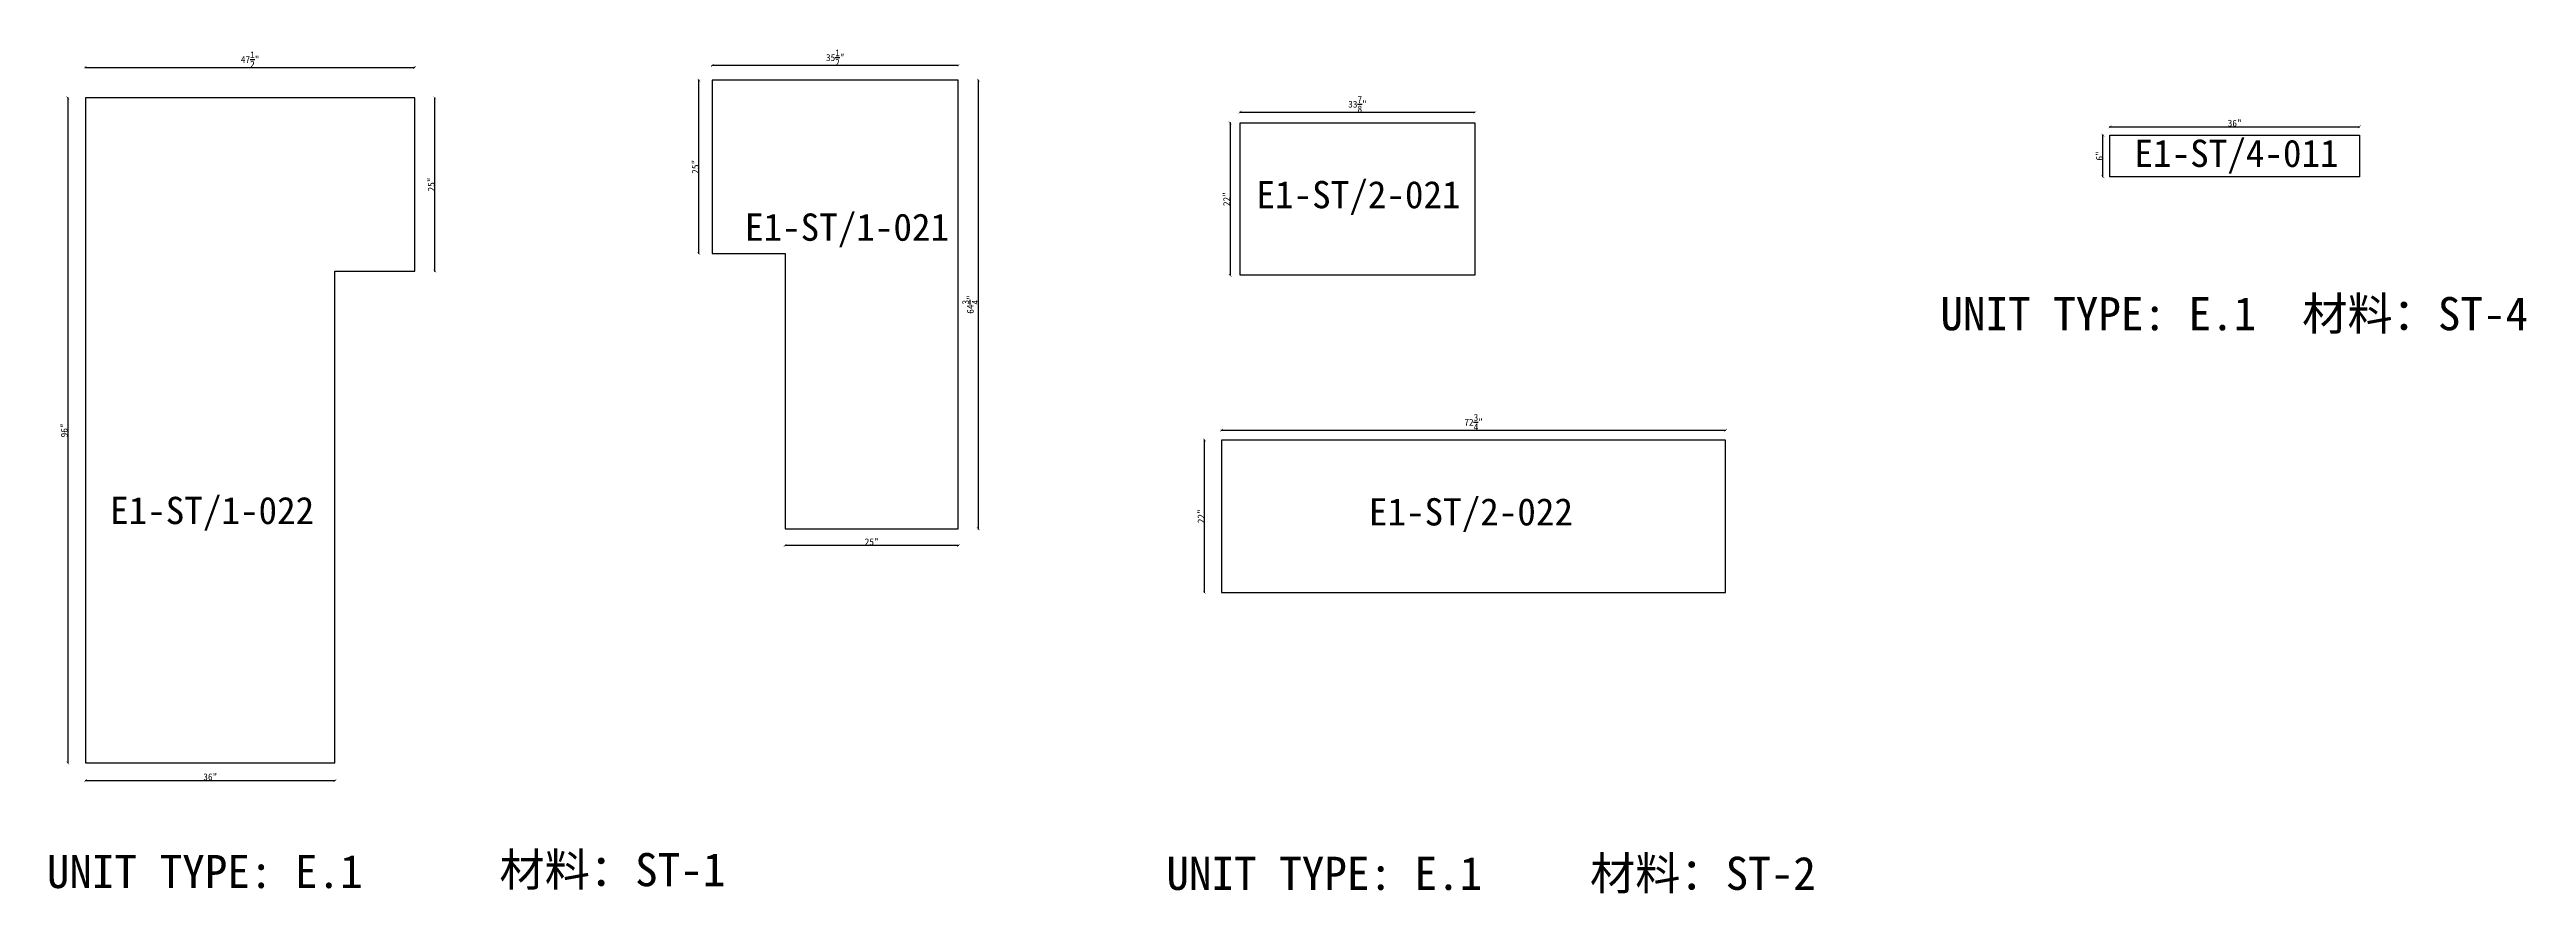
# Model space of a CAD drawing. Header units: millimetres. Extents: x -46962 to 137822, y -48342 to 2116.
# Drawn here: x 52801 to 61882, y -27642 to -24548 of the extents above; entities that cross this region are included whole.
import ezdxf
from ezdxf.enums import TextEntityAlignment as Align

# ---------------------------------------------------------------- set-up
doc = ezdxf.new("R2010")
doc.units = ezdxf.units.MM
doc.layers.add('COUNTERTOP_NUMBER', color=3, linetype='Continuous')
doc.layers.add('COUNTERTOPS', color=7, linetype='Continuous')
doc.styles.add('样式 1', font='')
doc.styles.get('样式 1').set_extended_font_data('NSimSun')
doc.dimstyles.new('副本 ISO-25', dxfattribs={"dimtxt": 25, "dimasz": 10, "dimexe": 1.5, "dimexo": 0.5, "dimtad": 1, "dimlfac": 0.03937, "dimlunit": 5, "dimtxsty": '样式 1', "dimblk": 'ARCHTICK', "dimcen": 2.5, "dimclrd": 256, "dimclrt": 1, "dimazin": 3, "dimtfac": 1, "dimtmove": 0, "dimatfit": 3, "dimfxlon": 1})

msp = doc.modelspace()

# ---------------------------------------------------------------- texts
at = {"style": '样式 1'}
for s, p in [('UNIT TYPE: E.1', (59733.131, -25577.48)), ('材料：ST-4', (61059.412, -25577.48)), ('UNIT TYPE: E.1', (52791.205, -27622.509)), ('材料：ST-1', (54450.492, -27615.853)), ('UNIT TYPE: E.1', (56895.615, -27629.286)), ('材料：ST-2', (58448.34, -27629.286))]:
    msp.add_text(s, height=121.5865, dxfattribs=at).set_placement(p)
at = {"layer": 'COUNTERTOP_NUMBER', "color": 3, "style": '样式 1'}
for s, p in [('E1-ST/4-011', (60818.832, -24928.892)), ('E1-ST/2-021', (57599.956, -25080.263)), ('E1-ST/1-021', (55724.763, -25199.483)), ('E1-ST/1-022', (53397.246, -26238.19)), ('E1-ST/2-022', (58012.059, -26243.159))]:
    msp.add_text(s, height=100, dxfattribs=at).set_placement(p, align=Align.MIDDLE_CENTER)

# ---------------------------------------------------------------- blocks, each defined once
blk = doc.blocks.new('_ArchTick')
at = {"color": 0, "linetype": 'ByBlock', "const_width": 0.15}
blk.add_lwpolyline([(-0.5, -0.5), (0.5, 0.5)], dxfattribs=at)
blk = doc.blocks.new('*D1198')
at = {"color": 0, "lineweight": -2, "transparency": 16777216}
for p, q in [((55230.8, -24607.7), (55230.8, -24605.2)), ((56132.5, -24607.7), (56132.5, -24605.2))]:
    blk.add_line(p, q, dxfattribs=at)
at = {"lineweight": -2, "transparency": 16777216}
blk.add_line((56132.5, -24606.7), (55230.8, -24606.7), dxfattribs=at)
at = {"layer": 'Defpoints', "color": 0, "transparency": 16777216}
for p in [(55230.8, -24606.7), (55230.8, -24660.7), (56132.5, -24660.7)]:
    blk.add_point(p, dxfattribs=at)
at = {"lineweight": -2, "transparency": 16777216, "xscale": 10, "yscale": 10, "zscale": 10, "rotation": 180}
blk.add_blockref('_ArchTick', (55230.8, -24606.7), dxfattribs=at)
at = {"lineweight": -2, "transparency": 16777216, "xscale": 10, "yscale": 10, "zscale": 10}
blk.add_blockref('_ArchTick', (56132.5, -24606.7), dxfattribs=at)
at = {"color": 1, "transparency": 16777216, "insert": (55681.6, -24577.7), "char_height": 25, "attachment_point": 5, "style": '样式 1'}
blk.add_mtext('\\A1;35{\\H1x;\\S1/2;}"', dxfattribs=at)
blk = doc.blocks.new('*D1199')
at = {"color": 0, "lineweight": -2, "transparency": 16777216}
for p, q in [((56204.9, -24660.7), (56207.4, -24660.7)), ((56204.9, -26305.3), (56207.4, -26305.3))]:
    blk.add_line(p, q, dxfattribs=at)
at = {"lineweight": -2, "transparency": 16777216}
blk.add_line((56205.9, -24660.7), (56205.9, -26305.3), dxfattribs=at)
at = {"layer": 'Defpoints', "color": 0, "transparency": 16777216}
for p in [(56132.5, -24660.7), (56132.5, -26305.3), (56205.9, -26305.3)]:
    blk.add_point(p, dxfattribs=at)
at = {"lineweight": -2, "transparency": 16777216, "xscale": 10, "yscale": 10, "zscale": 10}
for p, rotation in [((56205.9, -24660.7), 90), ((56205.9, -26305.3), 270)]:
    blk.add_blockref('_ArchTick', p, dxfattribs=dict(at, rotation=rotation))
at = {"color": 1, "transparency": 16777216, "insert": (56176.8, -25483), "char_height": 25, "attachment_point": 5, "rotation": 90, "style": '样式 1'}
blk.add_mtext('\\A1;64{\\H1x;\\S3/4;}"', dxfattribs=at)
blk = doc.blocks.new('*D1200')
at = {"color": 0, "lineweight": -2, "transparency": 16777216}
for p, q in [((55497.5, -26365.6), (55497.5, -26368.1)), ((56132.5, -26365.6), (56132.5, -26368.1))]:
    blk.add_line(p, q, dxfattribs=at)
at = {"lineweight": -2, "transparency": 16777216}
blk.add_line((56132.5, -26366.6), (55497.5, -26366.6), dxfattribs=at)
at = {"layer": 'Defpoints', "color": 0, "transparency": 16777216}
for p in [(55497.5, -26305.3), (56132.5, -26305.3), (55497.5, -26366.6)]:
    blk.add_point(p, dxfattribs=at)
at = {"lineweight": -2, "transparency": 16777216, "xscale": 10, "yscale": 10, "zscale": 10, "rotation": 180}
blk.add_blockref('_ArchTick', (55497.5, -26366.6), dxfattribs=at)
at = {"lineweight": -2, "transparency": 16777216, "xscale": 10, "yscale": 10, "zscale": 10}
blk.add_blockref('_ArchTick', (56132.5, -26366.6), dxfattribs=at)
at = {"color": 1, "transparency": 16777216, "insert": (55815, -26353.4), "char_height": 25, "attachment_point": 5, "style": '样式 1'}
blk.add_mtext('\\A1;25"', dxfattribs=at)
blk = doc.blocks.new('*D1201')
at = {"color": 0, "lineweight": -2, "transparency": 16777216}
for p, q in [((55182.7, -24660.7), (55180.2, -24660.7)), ((55182.7, -25295.7), (55180.2, -25295.7))]:
    blk.add_line(p, q, dxfattribs=at)
at = {"lineweight": -2, "transparency": 16777216}
blk.add_line((55181.7, -25295.7), (55181.7, -24660.7), dxfattribs=at)
at = {"layer": 'Defpoints', "color": 0, "transparency": 16777216}
for p in [(55181.7, -24660.7), (55230.8, -24660.7), (55230.8, -25295.7)]:
    blk.add_point(p, dxfattribs=at)
at = {"lineweight": -2, "transparency": 16777216, "xscale": 10, "yscale": 10, "zscale": 10}
for p, rotation in [((55181.7, -24660.7), 90), ((55181.7, -25295.7), 270)]:
    blk.add_blockref('_ArchTick', p, dxfattribs=dict(at, rotation=rotation))
at = {"color": 1, "transparency": 16777216, "insert": (55168.6, -24978.2), "char_height": 25, "attachment_point": 5, "rotation": 90, "style": '样式 1'}
blk.add_mtext('\\A1;25"', dxfattribs=at)
blk = doc.blocks.new('*D1202')
at = {"color": 0, "lineweight": -2, "transparency": 16777216}
for p, q in [((52933.2, -24614.9), (52933.2, -24612.4)), ((54139.7, -24614.9), (54139.7, -24612.4))]:
    blk.add_line(p, q, dxfattribs=at)
at = {"lineweight": -2, "transparency": 16777216}
blk.add_line((52933.2, -24613.9), (54139.7, -24613.9), dxfattribs=at)
at = {"layer": 'Defpoints', "color": 0, "transparency": 16777216}
for p in [(54139.7, -24613.9), (52933.2, -24725.6), (54139.7, -24725.6)]:
    blk.add_point(p, dxfattribs=at)
at = {"lineweight": -2, "transparency": 16777216, "xscale": 10, "yscale": 10, "zscale": 10, "rotation": 180}
blk.add_blockref('_ArchTick', (52933.2, -24613.9), dxfattribs=at)
at = {"lineweight": -2, "transparency": 16777216, "xscale": 10, "yscale": 10, "zscale": 10}
blk.add_blockref('_ArchTick', (54139.7, -24613.9), dxfattribs=at)
at = {"color": 1, "transparency": 16777216, "insert": (53536.5, -24584.9), "char_height": 25, "attachment_point": 5, "style": '样式 1'}
blk.add_mtext('\\A1;47{\\H1x;\\S1/2;}"', dxfattribs=at)
blk = doc.blocks.new('*D1203')
at = {"color": 0, "lineweight": -2, "transparency": 16777216}
for p, q in [((52869, -24725.6), (52866.5, -24725.6)), ((52869, -27164), (52866.5, -27164))]:
    blk.add_line(p, q, dxfattribs=at)
at = {"lineweight": -2, "transparency": 16777216}
blk.add_line((52868, -24725.6), (52868, -27164), dxfattribs=at)
at = {"layer": 'Defpoints', "color": 0, "transparency": 16777216}
for p in [(52933.2, -24725.6), (52868, -27164), (52933.2, -27164)]:
    blk.add_point(p, dxfattribs=at)
at = {"lineweight": -2, "transparency": 16777216, "xscale": 10, "yscale": 10, "zscale": 10}
for p, rotation in [((52868, -24725.6), 90), ((52868, -27164), 270)]:
    blk.add_blockref('_ArchTick', p, dxfattribs=dict(at, rotation=rotation))
at = {"color": 1, "transparency": 16777216, "insert": (52854.9, -25944.8), "char_height": 25, "attachment_point": 5, "rotation": 90, "style": '样式 1'}
blk.add_mtext('\\A1;96"', dxfattribs=at)
blk = doc.blocks.new('*D1204')
at = {"color": 0, "lineweight": -2, "transparency": 16777216}
for p, q in [((52933.2, -27227.2), (52933.2, -27229.7)), ((53847.6, -27227.2), (53847.6, -27229.7))]:
    blk.add_line(p, q, dxfattribs=at)
at = {"lineweight": -2, "transparency": 16777216}
blk.add_line((52933.2, -27228.2), (53847.6, -27228.2), dxfattribs=at)
at = {"layer": 'Defpoints', "color": 0, "transparency": 16777216}
for p in [(52933.2, -27164), (53847.6, -27164), (53847.6, -27228.2)]:
    blk.add_point(p, dxfattribs=at)
at = {"lineweight": -2, "transparency": 16777216, "xscale": 10, "yscale": 10, "zscale": 10, "rotation": 180}
blk.add_blockref('_ArchTick', (52933.2, -27228.2), dxfattribs=at)
at = {"lineweight": -2, "transparency": 16777216, "xscale": 10, "yscale": 10, "zscale": 10}
blk.add_blockref('_ArchTick', (53847.6, -27228.2), dxfattribs=at)
at = {"color": 1, "transparency": 16777216, "insert": (53390.4, -27215.1), "char_height": 25, "attachment_point": 5, "style": '样式 1'}
blk.add_mtext('\\A1;36"', dxfattribs=at)
blk = doc.blocks.new('*D1205')
at = {"color": 0, "lineweight": -2, "transparency": 16777216}
for p, q in [((54212.7, -24725.6), (54215.2, -24725.6)), ((54212.7, -25360.6), (54215.2, -25360.6))]:
    blk.add_line(p, q, dxfattribs=at)
at = {"lineweight": -2, "transparency": 16777216}
blk.add_line((54213.7, -25360.6), (54213.7, -24725.6), dxfattribs=at)
at = {"layer": 'Defpoints', "color": 0, "transparency": 16777216}
for p in [(54139.7, -24725.6), (54213.7, -24725.6), (54139.7, -25360.6)]:
    blk.add_point(p, dxfattribs=at)
at = {"lineweight": -2, "transparency": 16777216, "xscale": 10, "yscale": 10, "zscale": 10}
for p, rotation in [((54213.7, -24725.6), 90), ((54213.7, -25360.6), 270)]:
    blk.add_blockref('_ArchTick', p, dxfattribs=dict(at, rotation=rotation))
at = {"color": 1, "transparency": 16777216, "insert": (54200.6, -25043.1), "char_height": 25, "attachment_point": 5, "rotation": 90, "style": '样式 1'}
blk.add_mtext('\\A1;25"', dxfattribs=at)
blk = doc.blocks.new('*D1206')
at = {"color": 0, "lineweight": -2, "transparency": 16777216}
for p, q in [((57165.9, -24778.9), (57165.9, -24776.4)), ((58026.4, -24778.9), (58026.4, -24776.4))]:
    blk.add_line(p, q, dxfattribs=at)
at = {"lineweight": -2, "transparency": 16777216}
blk.add_line((57165.9, -24777.9), (58026.4, -24777.9), dxfattribs=at)
at = {"layer": 'Defpoints', "color": 0, "transparency": 16777216}
for p in [(58026.4, -24777.9), (57165.9, -24817.3), (58026.4, -24817.3)]:
    blk.add_point(p, dxfattribs=at)
at = {"lineweight": -2, "transparency": 16777216, "xscale": 10, "yscale": 10, "zscale": 10, "rotation": 180}
blk.add_blockref('_ArchTick', (57165.9, -24777.9), dxfattribs=at)
at = {"lineweight": -2, "transparency": 16777216, "xscale": 10, "yscale": 10, "zscale": 10}
blk.add_blockref('_ArchTick', (58026.4, -24777.9), dxfattribs=at)
at = {"color": 1, "transparency": 16777216, "insert": (57596.2, -24748.8), "char_height": 25, "attachment_point": 5, "style": '样式 1'}
blk.add_mtext('\\A1;33{\\H1x;\\S7/8;}"', dxfattribs=at)
blk = doc.blocks.new('*D1207')
at = {"color": 0, "lineweight": -2, "transparency": 16777216}
for p, q in [((57130.3, -24817.3), (57127.8, -24817.3)), ((57130.3, -25376.1), (57127.8, -25376.1))]:
    blk.add_line(p, q, dxfattribs=at)
at = {"lineweight": -2, "transparency": 16777216}
blk.add_line((57129.3, -24817.3), (57129.3, -25376.1), dxfattribs=at)
at = {"layer": 'Defpoints', "color": 0, "transparency": 16777216}
for p in [(57165.9, -24817.3), (57129.3, -25376.1), (57165.9, -25376.1)]:
    blk.add_point(p, dxfattribs=at)
at = {"lineweight": -2, "transparency": 16777216, "xscale": 10, "yscale": 10, "zscale": 10}
for p, rotation in [((57129.3, -24817.3), 90), ((57129.3, -25376.1), 270)]:
    blk.add_blockref('_ArchTick', p, dxfattribs=dict(at, rotation=rotation))
at = {"color": 1, "transparency": 16777216, "insert": (57116.2, -25096.7), "char_height": 25, "attachment_point": 5, "rotation": 90, "style": '样式 1'}
blk.add_mtext('\\A1;22"', dxfattribs=at)
blk = doc.blocks.new('*D1208')
at = {"color": 0, "lineweight": -2, "transparency": 16777216}
for p, q in [((57098, -25944.7), (57098, -25942.2)), ((58945.9, -25944.7), (58945.9, -25942.2))]:
    blk.add_line(p, q, dxfattribs=at)
at = {"lineweight": -2, "transparency": 16777216}
blk.add_line((57098, -25943.7), (58945.9, -25943.7), dxfattribs=at)
at = {"layer": 'Defpoints', "color": 0, "transparency": 16777216}
for p in [(58945.9, -25943.7), (57098, -25980.2), (58945.9, -25980.2)]:
    blk.add_point(p, dxfattribs=at)
at = {"lineweight": -2, "transparency": 16777216, "xscale": 10, "yscale": 10, "zscale": 10, "rotation": 180}
blk.add_blockref('_ArchTick', (57098, -25943.7), dxfattribs=at)
at = {"lineweight": -2, "transparency": 16777216, "xscale": 10, "yscale": 10, "zscale": 10}
blk.add_blockref('_ArchTick', (58945.9, -25943.7), dxfattribs=at)
at = {"color": 1, "transparency": 16777216, "insert": (58022, -25914.6), "char_height": 25, "attachment_point": 5, "style": '样式 1'}
blk.add_mtext('\\A1;72{\\H1x;\\S3/4;}"', dxfattribs=at)
blk = doc.blocks.new('*D1209')
at = {"color": 0, "lineweight": -2, "transparency": 16777216}
for p, q in [((57036.4, -25980.2), (57033.9, -25980.2)), ((57036.4, -26539), (57033.9, -26539))]:
    blk.add_line(p, q, dxfattribs=at)
at = {"lineweight": -2, "transparency": 16777216}
blk.add_line((57035.4, -26539), (57035.4, -25980.2), dxfattribs=at)
at = {"layer": 'Defpoints', "color": 0, "transparency": 16777216}
for p in [(57035.4, -25980.2), (57098, -25980.2), (57098, -26539)]:
    blk.add_point(p, dxfattribs=at)
at = {"lineweight": -2, "transparency": 16777216, "xscale": 10, "yscale": 10, "zscale": 10}
for p, rotation in [((57035.4, -25980.2), 90), ((57035.4, -26539), 270)]:
    blk.add_blockref('_ArchTick', p, dxfattribs=dict(at, rotation=rotation))
at = {"color": 1, "transparency": 16777216, "insert": (57022.3, -26259.6), "char_height": 25, "attachment_point": 5, "rotation": 90, "style": '样式 1'}
blk.add_mtext('\\A1;22"', dxfattribs=at)
blk = doc.blocks.new('*D1210')
at = {"color": 0, "lineweight": -2, "transparency": 16777216}
for p, q in [((60354.8, -24832.5), (60354.8, -24830)), ((61269.2, -24832.5), (61269.2, -24830))]:
    blk.add_line(p, q, dxfattribs=at)
at = {"lineweight": -2, "transparency": 16777216}
blk.add_line((60354.8, -24831.5), (61269.2, -24831.5), dxfattribs=at)
at = {"layer": 'Defpoints', "color": 0, "transparency": 16777216}
for p in [(60354.8, -24862.3), (61269.2, -24831.5), (61269.2, -24862.3)]:
    blk.add_point(p, dxfattribs=at)
at = {"lineweight": -2, "transparency": 16777216, "xscale": 10, "yscale": 10, "zscale": 10, "rotation": 180}
blk.add_blockref('_ArchTick', (60354.8, -24831.5), dxfattribs=at)
at = {"lineweight": -2, "transparency": 16777216, "xscale": 10, "yscale": 10, "zscale": 10}
blk.add_blockref('_ArchTick', (61269.2, -24831.5), dxfattribs=at)
at = {"color": 1, "transparency": 16777216, "insert": (60812, -24818.4), "char_height": 25, "attachment_point": 5, "style": '样式 1'}
blk.add_mtext('\\A1;36"', dxfattribs=at)
blk = doc.blocks.new('*D1211')
at = {"color": 0, "lineweight": -2, "transparency": 16777216}
for p, q in [((60330, -24862.3), (60327.5, -24862.3)), ((60330, -25014.7), (60327.5, -25014.7))]:
    blk.add_line(p, q, dxfattribs=at)
at = {"lineweight": -2, "transparency": 16777216}
blk.add_line((60329, -25014.7), (60329, -24862.3), dxfattribs=at)
at = {"layer": 'Defpoints', "color": 0, "transparency": 16777216}
for p in [(60329, -24862.3), (60354.8, -24862.3), (60354.8, -25014.7)]:
    blk.add_point(p, dxfattribs=at)
at = {"lineweight": -2, "transparency": 16777216, "xscale": 10, "yscale": 10, "zscale": 10}
for p, rotation in [((60329, -24862.3), 90), ((60329, -25014.7), 270)]:
    blk.add_blockref('_ArchTick', p, dxfattribs=dict(at, rotation=rotation))
at = {"color": 1, "transparency": 16777216, "insert": (60315.9, -24938.5), "char_height": 25, "attachment_point": 5, "rotation": 90, "style": '样式 1'}
blk.add_mtext('\\A1;6"', dxfattribs=at)

# ---------------------------------------------------------------- dimensions: what is measured, and where the dimension line sits
for base, p1, p2, picture, middle in [((54139.737, -24613.899), (52933.237, -24725.621), (54139.737, -24725.621), '*D1202', (53536.487, -24584.875)), ((55230.753, -24606.692), (56132.453, -24660.664), (55230.753, -24660.664), '*D1198', (55681.603, -24577.668)), ((58026.371, -24777.867), (57165.946, -24817.294), (58026.371, -24817.294), '*D1206', (57596.159, -24748.774)), ((61269.222, -24831.487), (60354.822, -24862.323), (61269.222, -24862.323), '*D1210', (60812.022, -24818.362)), ((58945.899, -25943.73), (57098.049, -25980.19), (58945.899, -25980.19), '*D1208', (58021.974, -25914.637)), ((55497.453, -26366.57), (56132.453, -26305.314), (55497.453, -26305.314), '*D1200', (55814.953, -26353.445)), ((53847.637, -27228.213), (52933.237, -27164.021), (53847.637, -27164.021), '*D1204', (53390.437, -27215.088))]:
    dim = msp.add_linear_dim(base=base, p1=p1, p2=p2, dimstyle='副本 ISO-25')
    dim.commit()
    dim.dimension.update_dxf_attribs({"geometry": picture, "text_midpoint": middle})
for base, p1, p2, picture, middle in [((55181.708, -24660.664), (55230.753, -25295.664), (55230.753, -24660.664), '*D1201', (55168.583, -24978.164)), ((56205.894, -26305.314), (56132.453, -24660.664), (56132.453, -26305.314), '*D1199', (56176.8, -25482.989)), ((52868.005, -27164.021), (52933.237, -24725.621), (52933.237, -27164.021), '*D1203', (52854.88, -25944.821)), ((54213.74, -24725.621), (54139.737, -25360.621), (54139.737, -24725.621), '*D1205', (54200.615, -25043.121)), ((57129.3, -25376.094), (57165.946, -24817.294), (57165.946, -25376.094), '*D1207', (57116.175, -25096.694)), ((60328.987, -24862.323), (60354.822, -25014.723), (60354.822, -24862.323), '*D1211', (60315.862, -24938.523)), ((57035.378, -25980.19), (57098.049, -26538.99), (57098.049, -25980.19), '*D1209', (57022.253, -26259.59))]:
    dim = msp.add_linear_dim(base=base, p1=p1, p2=p2, angle=90, dimstyle='副本 ISO-25')
    dim.commit()
    dim.dimension.update_dxf_attribs({"geometry": picture, "text_midpoint": middle})

# ---------------------------------------------------------------- linework, layer by layer
at = {"layer": 'COUNTERTOPS'}
for points in [[(56132.453, -24660.664), (55230.753, -24660.664), (55230.753, -25295.664), (55497.453, -25295.664), (55497.453, -26305.314), (56132.453, -26305.314)], [(53847.637, -25360.621), (54139.737, -25360.621), (54139.737, -24725.621), (52933.237, -24725.621), (52933.237, -27164.021), (53847.637, -27164.021)], [(57165.946, -24817.294), (58026.371, -24817.294), (58026.371, -25376.094), (57165.946, -25376.094)], [(60354.822, -24862.323), (61269.222, -24862.323), (61269.222, -25014.723), (60354.822, -25014.723)], [(58945.899, -25980.19), (57098.049, -25980.19), (57098.049, -26538.99), (58945.899, -26538.99)]]:
    msp.add_lwpolyline(points, close=True, dxfattribs=at)

msp.set_redraw_order([(e.dxf.handle, doc.entitydb.next_handle()) for e in msp.query("TEXT MTEXT ATTDEF DIMENSION ARC_DIMENSION")])  # texts and dimensions are drawn at this point

doc.saveas('drawing.dxf')
